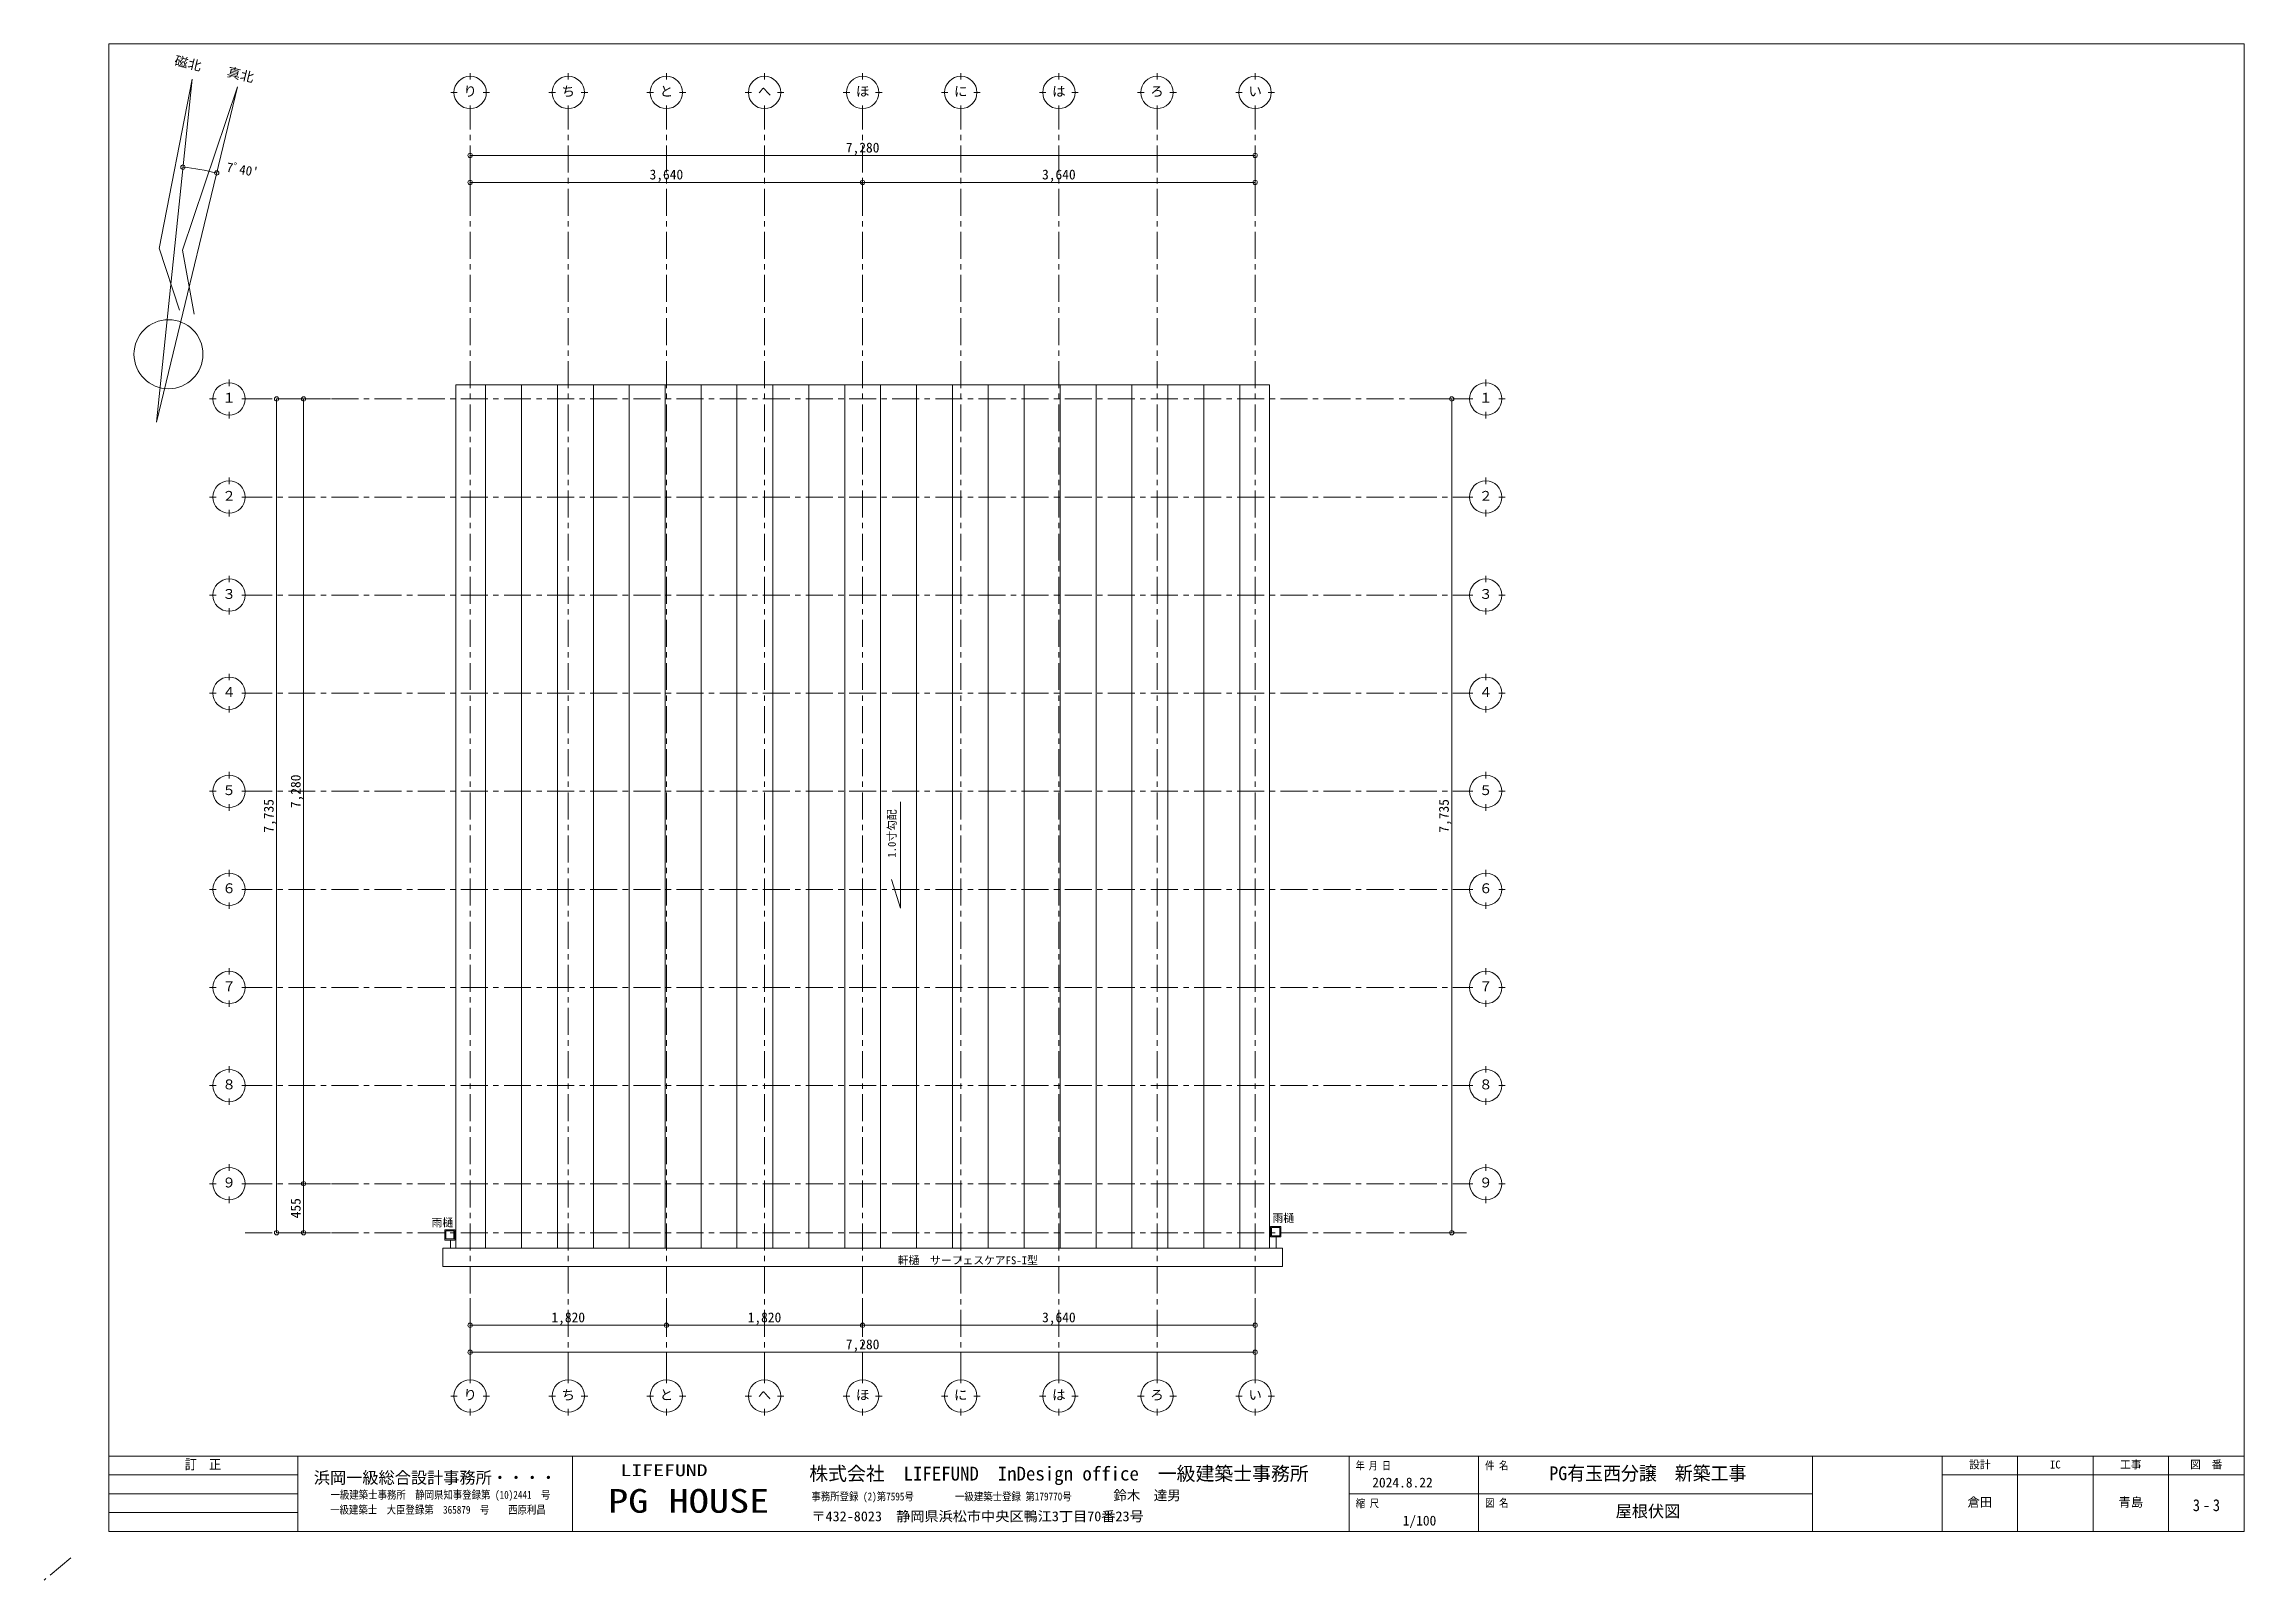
# Model space of a CAD drawing. Units: millimetres at full size, sheet at 1:50. Extents: x -16792 to 54909, y -26252 to 25759.
# Drawn here: x 34507 to 54909, y -7408 to 6842 of the extents above; entities that cross this region are included whole.
import ezdxf
from ezdxf.enums import TextEntityAlignment as Align

# ---------------------------------------------------------------- set-up
doc = ezdxf.new("R2010")
doc.units = ezdxf.units.MM
doc.header["$LTSCALE"] = 50
doc.header["$PDMODE"] = 32
doc.header["$PDSIZE"] = 40
doc.linetypes.add('CHAIN1', pattern=[8, 5, -1, 1, -1])
for name, color, linetype, lineweight in [('3-1_通り芯・通り番号', 7, 'Continuous', 13), ('3-3_仕上線(黄)', 3, 'Continuous', 20), ('3-6_住宅設備・造作', 4, 'Continuous', 5), ('3-8_ハッチング', 1, 'Continuous', 9), ('3-A_文字', 7, 'Continuous', 13), ('3-F_寸法・方位', 7, 'Continuous', 13), ('F-F_図面枠（共通）', 7, 'Continuous', 13)]:
    doc.layers.add(name, color=color, linetype=linetype, lineweight=lineweight)
doc.layers.add('F-0_図名（一般）', color=3, linetype='Continuous')
doc.styles.add('ＭＳ ゴシック', font='')
doc.styles.get('ＭＳ ゴシック').set_extended_font_data('MS Gothic')

msp = doc.modelspace()

# ---------------------------------------------------------------- texts
at = {"layer": '3-A_文字', "style": 'ＭＳ ゴシック'}
for s, height, p in [('り', 91.64, (38396.18, 6329.82)), ('ち', 91.64, (39306.18, 6329.82)), ('と', 91.64, (40216.18, 6329.82)), ('へ', 91.64, (41126.18, 6329.82)), ('ほ', 91.64, (42036.18, 6329.82)), ('に', 91.64, (42946.18, 6329.82)), ('は', 91.64, (43856.18, 6329.82)), ('ろ', 91.64, (44766.18, 6329.82)), ('い', 91.64, (45676.18, 6329.82)), ('１', 91.64, (36160.26, 3486.3)), ('１', 91.64, (47814.76, 3486.3)), ('２', 91.64, (36160.26, 2576.3)), ('２', 91.64, (47814.76, 2576.3)), ('３', 91.64, (36160.26, 1666.3)), ('３', 91.64, (47814.76, 1666.3)), ('４', 91.64, (36160.26, 756.3)), ('４', 91.64, (47814.76, 756.3)), ('５', 91.64, (36160.26, -153.7)), ('５', 91.64, (47814.76, -153.7)), ('６', 91.64, (36160.26, -1063.7)), ('６', 91.64, (47814.76, -1063.7)), ('７', 91.64, (36160.26, -1973.7)), ('７', 91.64, (47814.76, -1973.7)), ('８', 91.64, (36160.26, -2883.7)), ('８', 91.64, (47814.76, -2883.7)), ('９', 91.64, (36160.26, -3793.7)), ('９', 91.64, (47814.76, -3793.7)), ('雨樋', 73.31, (38100.74, -4150.19)), ('雨樋', 73.31, (45900.01, -4108.78)), ('軒樋\u3000サーフェスケアFS-I型', 73.31, (42424.2, -4501.07)), ('り', 91.64, (38396.18, -5763.7)), ('ち', 91.64, (39306.18, -5763.7)), ('と', 91.64, (40216.18, -5763.7)), ('へ', 91.64, (41126.18, -5763.7)), ('ほ', 91.64, (42036.18, -5763.7)), ('に', 91.64, (42946.18, -5763.7)), ('は', 91.64, (43856.18, -5763.7)), ('ろ', 91.64, (44766.18, -5763.7)), ('い', 91.64, (45676.18, -5763.7))]:
    msp.add_text(s, height=height, dxfattribs=at).set_placement(p, align=Align.BOTTOM_LEFT)
msp.add_text('1.0寸勾配', height=73.31, rotation=90, dxfattribs=at).set_placement((42428.01, -707.7), align=Align.BOTTOM_LEFT)
at = {"layer": '3-F_寸法・方位', "style": 'ＭＳ ゴシック', "width": 1.05}
for s, p in [('磁北', (35703.58, 6624.43)), ('真北', (36190.01, 6518.26))]:
    msp.add_text(s, height=87.98, rotation=346.425, dxfattribs=at).set_placement(p, align=Align.BOTTOM_LEFT)
at = {"layer": '3-F_寸法・方位', "style": 'ＭＳ ゴシック'}
for s, p in [('7,280', (41942.43, 5807.79)), ('3,640', (40122.43, 5557.79)), ('3,640', (43762.43, 5557.79)), ('1,820', (39212.43, -5044.63)), ('1,820', (41032.43, -5044.63)), ('3,640', (43762.43, -5044.63)), ('7,280', (41942.43, -5294.63))]:
    msp.add_text(s, height=91.64, dxfattribs=at).set_placement(p, align=Align.BOTTOM_LEFT)
for s, height, rotation, p in [("7ﾟ40'", 87.98, 350.258, (36188.87, 5631.8)), ('7,280', 91.64, 90, (36913.58, -247.45)), ('7,735', 91.64, 90, (36663.58, -474.95)), ('7,735', 91.64, 90, (47561.94, -474.95)), ('455', 91.64, 90, (36913.58, -4052.45))]:
    msp.add_text(s, height=height, rotation=rotation, dxfattribs=at).set_placement(p, align=Align.BOTTOM_LEFT)
at = {"layer": 'F-0_図名（一般）', "style": 'ＭＳ ゴシック'}
msp.add_text('屋根伏図', height=110, dxfattribs=at).set_placement((49081.65, -6858.13), align=Align.BOTTOM_LEFT)
at = {"layer": 'F-0_図名（一般）', "insert": (54434.2, -6770.63), "char_height": 110, "attachment_point": 7, "style": 'ＭＳ ゴシック'}
msp.add_mtext('\\T1.38;\\W0.9;3-3', dxfattribs=at)
at = {"layer": 'F-F_図面枠（共通）', "style": 'ＭＳ ゴシック'}
for s, height, width, p in [('訂\u3000正', 91.64, 0.9, (35811.7, -6408.13)), ('年 月 日', 73.31, 0.8, (46671.42, -6405.49)), ('件 名', 73.31, 0.85, (47871.42, -6405.49)), ('LIFEFUND', 110, 1.35, (39852.48, -6477.4)), ('PG有玉西分譲\u3000新築工事', 128.3, 0.95, (48466.65, -6520.63)), ('一級建築士\u3000大臣登録第\u3000365879\u3000号\u3000\u3000西原利昌', 73.31, 0.85, (37160.47, -6814.76)), ('一級建築士事務所\u3000静岡県知事登録第 (10)2441\u3000号', 73.31, 0.85, (37163.85, -6676.17)), ('PG HOUSE', 219.9, 1.25, (39737.41, -6849.95)), ('事務所登録 (2)第7595号', 73.31, 0.85, (41623.5, -6691.89)), ('一級建築士登録 第179770号', 73.31, 0.85, (42955.36, -6691.89)), ('縮 尺', 73.31, 0.85, (46671.42, -6755.49)), ('図 名', 73.31, 0.85, (47871.77, -6752.25)), ('〒432-8023\u3000静岡県浜松市中央区鴨江3丁目70番23号', 91.64, 1.05, (41623.19, -6890.25))]:
    msp.add_text(s, height=height, dxfattribs=dict(at, width=width)).set_placement(p, align=Align.BOTTOM_LEFT)
for s, height, p in [('設計', 73.31, (52359.2, -6395.63)), ('IC', 73.31, (53109.2, -6395.63)), ('工事', 73.31, (53759.2, -6395.63)), ('図\u3000番', 73.31, (54409.2, -6395.63)), ('浜岡一級総合設計事務所・・・・', 110, (37008.83, -6546.42)), ('株式会社\u3000LIFEFUND\u3000InDesign office\u3000一級建築士事務所', 128.3, (41603.04, -6523.42)), ('鈴木\u3000達男', 91.64, (44423.85, -6695.5)), ('倉田', 84.31, (52344.2, -6753.13)), ('青島', 84.31, (53744.2, -6753.13)), ('1/100', 91.64, (47107.04, -6930.06))]:
    msp.add_text(s, height=height, dxfattribs=at).set_placement(p, align=Align.BOTTOM_LEFT)
at = {"layer": 'F-F_図面枠（共通）', "color": 3, "style": 'ＭＳ ゴシック'}
msp.add_text('2024.8.22', height=91.64, dxfattribs=at).set_placement((46824.43, -6577.13), align=Align.BOTTOM_LEFT)

# ---------------------------------------------------------------- linework, layer by layer
at = {"layer": '3-1_通り芯・通り番号'}
for p, q in [((38458.68, 6572.32), (38458.68, 6512.32)), ((39368.68, 6572.32), (39368.68, 6512.32)), ((40278.68, 6572.32), (40278.68, 6512.32)), ((41188.68, 6572.32), (41188.68, 6512.32)), ((42098.68, 6572.32), (42098.68, 6512.32)), ((43008.68, 6572.32), (43008.68, 6512.32)), ((43918.68, 6572.32), (43918.68, 6512.32)), ((44828.68, 6572.32), (44828.68, 6512.32)), ((45738.68, 6572.32), (45738.68, 6512.32)), ((38278.68, 6392.32), (38338.68, 6392.32)), ((38578.68, 6392.32), (38638.68, 6392.32)), ((39188.68, 6392.32), (39248.68, 6392.32)), ((39488.68, 6392.32), (39548.68, 6392.32)), ((40098.68, 6392.32), (40158.68, 6392.32)), ((40398.68, 6392.32), (40458.68, 6392.32)), ((41008.68, 6392.32), (41068.68, 6392.32)), ((41308.68, 6392.32), (41368.68, 6392.32)), ((41918.68, 6392.32), (41978.68, 6392.32)), ((42218.68, 6392.32), (42278.68, 6392.32)), ((42828.68, 6392.32), (42888.68, 6392.32)), ((43128.68, 6392.32), (43188.68, 6392.32)), ((43738.68, 6392.32), (43798.68, 6392.32)), ((44038.68, 6392.32), (44098.68, 6392.32)), ((44648.68, 6392.32), (44708.68, 6392.32)), ((44948.68, 6392.32), (45008.68, 6392.32)), ((45558.68, 6392.32), (45618.68, 6392.32)), ((45858.68, 6392.32), (45918.68, 6392.32)), ((38458.68, 6272.32), (38458.68, 6212.32)), ((39368.68, 6272.32), (39368.68, 6212.32)), ((40278.68, 6272.32), (40278.68, 6212.32)), ((41188.68, 6272.32), (41188.68, 6212.32)), ((42098.68, 6272.32), (42098.68, 6212.32)), ((43008.68, 6272.32), (43008.68, 6212.32)), ((43918.68, 6272.32), (43918.68, 6212.32)), ((44828.68, 6272.32), (44828.68, 6212.32)), ((45738.68, 6272.32), (45738.68, 6212.32)), ((36222.76, 3668.8), (36222.76, 3728.8)), ((47877.26, 3728.8), (47877.26, 3668.8)), ((36042.76, 3548.8), (36102.76, 3548.8)), ((36342.76, 3548.8), (36402.76, 3548.8)), ((47757.26, 3548.8), (47697.26, 3548.8)), ((48057.26, 3548.8), (47997.26, 3548.8)), ((36222.76, 3368.8), (36222.76, 3428.8)), ((47877.26, 3428.8), (47877.26, 3368.8)), ((36222.76, 2758.8), (36222.76, 2818.8)), ((47877.26, 2818.8), (47877.26, 2758.8)), ((36042.76, 2638.8), (36102.76, 2638.8)), ((36222.76, 2458.8), (36222.76, 2518.8)), ((36342.76, 2638.8), (36402.76, 2638.8)), ((47757.26, 2638.8), (47697.26, 2638.8)), ((47877.26, 2518.8), (47877.26, 2458.8)), ((48057.26, 2638.8), (47997.26, 2638.8)), ((36222.76, 1848.8), (36222.76, 1908.8)), ((47877.26, 1908.8), (47877.26, 1848.8)), ((36042.76, 1728.8), (36102.76, 1728.8)), ((36342.76, 1728.8), (36402.76, 1728.8)), ((47757.26, 1728.8), (47697.26, 1728.8)), ((48057.26, 1728.8), (47997.26, 1728.8)), ((36222.76, 1548.8), (36222.76, 1608.8)), ((47877.26, 1608.8), (47877.26, 1548.8)), ((36042.76, 818.8), (36102.76, 818.8)), ((36222.76, 938.8), (36222.76, 998.8)), ((36342.76, 818.8), (36402.76, 818.8)), ((47757.26, 818.8), (47697.26, 818.8)), ((47877.26, 998.8), (47877.26, 938.8)), ((48057.26, 818.8), (47997.26, 818.8)), ((36222.76, 638.8), (36222.76, 698.8)), ((47877.26, 698.8), (47877.26, 638.8)), ((36222.76, 28.8), (36222.76, 88.8)), ((47877.26, 88.8), (47877.26, 28.8)), ((36042.76, -91.2), (36102.76, -91.2)), ((36342.76, -91.2), (36402.76, -91.2)), ((47757.26, -91.2), (47697.26, -91.2)), ((48057.26, -91.2), (47997.26, -91.2)), ((36222.76, -271.2), (36222.76, -211.2)), ((47877.26, -211.2), (47877.26, -271.2)), ((36042.76, -1001.2), (36102.76, -1001.2)), ((36222.76, -881.2), (36222.76, -821.2)), ((36342.76, -1001.2), (36402.76, -1001.2)), ((47757.26, -1001.2), (47697.26, -1001.2)), ((47877.26, -821.2), (47877.26, -881.2)), ((48057.26, -1001.2), (47997.26, -1001.2)), ((36222.76, -1181.2), (36222.76, -1121.2)), ((47877.26, -1121.2), (47877.26, -1181.2)), ((36222.76, -1791.2), (36222.76, -1731.2)), ((47877.26, -1731.2), (47877.26, -1791.2)), ((36042.76, -1911.2), (36102.76, -1911.2)), ((36222.76, -2091.2), (36222.76, -2031.2)), ((36342.76, -1911.2), (36402.76, -1911.2)), ((47757.26, -1911.2), (47697.26, -1911.2)), ((47877.26, -2031.2), (47877.26, -2091.2)), ((48057.26, -1911.2), (47997.26, -1911.2)), ((36222.76, -2701.2), (36222.76, -2641.2)), ((47877.26, -2641.2), (47877.26, -2701.2)), ((36042.76, -2821.2), (36102.76, -2821.2)), ((36342.76, -2821.2), (36402.76, -2821.2)), ((47757.26, -2821.2), (47697.26, -2821.2)), ((48057.26, -2821.2), (47997.26, -2821.2)), ((36222.76, -3001.2), (36222.76, -2941.2)), ((47877.26, -2941.2), (47877.26, -3001.2)), ((36222.76, -3611.2), (36222.76, -3551.2)), ((47877.26, -3551.2), (47877.26, -3611.2)), ((36042.76, -3731.2), (36102.76, -3731.2)), ((36222.76, -3911.2), (36222.76, -3851.2)), ((36342.76, -3731.2), (36402.76, -3731.2)), ((47757.26, -3731.2), (47697.26, -3731.2)), ((47877.26, -3851.2), (47877.26, -3911.2)), ((48057.26, -3731.2), (47997.26, -3731.2)), ((38338.68, -5701.2), (38278.68, -5701.2)), ((38458.68, -5581.2), (38458.68, -5521.2)), ((38638.68, -5701.2), (38578.68, -5701.2)), ((39248.68, -5701.2), (39188.68, -5701.2)), ((39368.68, -5581.2), (39368.68, -5521.2)), ((39548.68, -5701.2), (39488.68, -5701.2)), ((40158.68, -5701.2), (40098.68, -5701.2)), ((40278.68, -5581.2), (40278.68, -5521.2)), ((40458.68, -5701.2), (40398.68, -5701.2)), ((41068.68, -5701.2), (41008.68, -5701.2)), ((41188.68, -5581.2), (41188.68, -5521.2)), ((41368.68, -5701.2), (41308.68, -5701.2)), ((41978.68, -5701.2), (41918.68, -5701.2)), ((42098.68, -5581.2), (42098.68, -5521.2)), ((42278.68, -5701.2), (42218.68, -5701.2)), ((42888.68, -5701.2), (42828.68, -5701.2)), ((43008.68, -5581.2), (43008.68, -5521.2)), ((43188.68, -5701.2), (43128.68, -5701.2)), ((43798.68, -5701.2), (43738.68, -5701.2)), ((43918.68, -5581.2), (43918.68, -5521.2)), ((44098.68, -5701.2), (44038.68, -5701.2)), ((44708.68, -5701.2), (44648.68, -5701.2)), ((44828.68, -5581.2), (44828.68, -5521.2)), ((45008.68, -5701.2), (44948.68, -5701.2)), ((45618.68, -5701.2), (45558.68, -5701.2)), ((45738.68, -5581.2), (45738.68, -5521.2)), ((45918.68, -5701.2), (45858.68, -5701.2)), ((38458.68, -5881.2), (38458.68, -5821.2)), ((39368.68, -5881.2), (39368.68, -5821.2)), ((40278.68, -5881.2), (40278.68, -5821.2)), ((41188.68, -5881.2), (41188.68, -5821.2)), ((42098.68, -5881.2), (42098.68, -5821.2)), ((43008.68, -5881.2), (43008.68, -5821.2)), ((43918.68, -5881.2), (43918.68, -5821.2)), ((44828.68, -5881.2), (44828.68, -5821.2)), ((45738.68, -5881.2), (45738.68, -5821.2))]:
    msp.add_line(p, q, dxfattribs=at)
at = {"layer": '3-1_通り芯・通り番号', "color": 1, "linetype": 'CHAIN1', "lineweight": 9}
for p, q in [((38458.68, -5551.2), (38458.68, 6242.32)), ((39368.68, -5551.2), (39368.68, 6242.32)), ((40278.68, -5551.2), (40278.68, 6242.32)), ((41188.68, -5551.2), (41188.68, 6242.32)), ((42098.68, -5551.2), (42098.68, 6242.32)), ((43008.68, -5551.2), (43008.68, 6242.32)), ((43918.68, -5551.2), (43918.68, 6242.32)), ((44828.68, -5551.2), (44828.68, 6242.32)), ((45738.68, -5551.2), (45738.68, 6242.32)), ((36372.76, 3548.8), (47697.26, 3548.8)), ((36372.76, 2638.8), (47697.26, 2638.8)), ((36372.76, 1728.8), (47697.26, 1728.8)), ((36372.76, 818.8), (47697.26, 818.8)), ((36372.76, -91.2), (47697.26, -91.2)), ((36372.76, -1001.2), (47697.26, -1001.2)), ((36372.76, -1911.2), (47697.26, -1911.2)), ((36372.76, -2821.2), (47697.26, -2821.2)), ((36372.76, -3731.2), (47697.26, -3731.2)), ((36372.76, -4186.2), (47697.26, -4186.2))]:
    msp.add_line(p, q, dxfattribs=at)
at = {"layer": '3-1_通り芯・通り番号'}
for centre in [(38458.68, 6392.32), (39368.68, 6392.32), (40278.68, 6392.32), (41188.68, 6392.32), (42098.68, 6392.32), (43008.68, 6392.32), (43918.68, 6392.32), (44828.68, 6392.32), (45738.68, 6392.32), (36222.76, 3548.8), (47877.26, 3548.8), (36222.76, 2638.8), (47877.26, 2638.8), (36222.76, 1728.8), (47877.26, 1728.8), (36222.76, 818.8), (47877.26, 818.8), (36222.76, -91.2), (47877.26, -91.2), (36222.76, -1001.2), (47877.26, -1001.2), (36222.76, -1911.2), (47877.26, -1911.2), (36222.76, -2821.2), (47877.26, -2821.2), (36222.76, -3731.2), (47877.26, -3731.2), (38458.68, -5701.2), (39368.68, -5701.2), (40278.68, -5701.2), (41188.68, -5701.2), (42098.68, -5701.2), (43008.68, -5701.2), (43918.68, -5701.2), (44828.68, -5701.2), (45738.68, -5701.2)]:
    msp.add_circle(centre, 150, dxfattribs=at)
at = {"layer": '3-3_仕上線(黄)'}
for p, q in [((38326.18, 3681.3), (45871.18, 3681.3)), ((38326.18, -4328.7), (38326.18, 3681.3)), ((45871.18, -4328.7), (45871.18, 3681.3)), ((38206.18, -4328.7), (45991.18, -4328.7))]:
    msp.add_line(p, q, dxfattribs=at)
at = {"layer": '3-3_仕上線(黄)', "color": 7, "lineweight": 13}
for p, q in [((38275.68, -4261.5), (38275.68, -4326.39)), ((45933.52, -4225.59), (45933.52, -4329.05)), ((38206.18, -4498.7), (38206.18, -4328.7)), ((45991.18, -4498.7), (45991.18, -4328.7)), ((38206.18, -4498.7), (45991.18, -4498.7))]:
    msp.add_line(p, q, dxfattribs=at)
at = {"layer": '3-6_住宅設備・造作', "color": 7, "lineweight": 13}
for p, q in [((38222.81, -4159.31), (38317.81, -4159.31)), ((38317.81, -4159.31), (38317.81, -4254.31)), ((45976.1, -4224.31), (45881.1, -4224.31)), ((45891.1, -4214.31), (45891.1, -4139.31)), ((45891.1, -4139.31), (45966.1, -4139.31)), ((45966.1, -4214.31), (45891.1, -4214.31)), ((45966.1, -4139.31), (45966.1, -4214.31)), ((45976.1, -4129.31), (45976.1, -4224.31))]:
    msp.add_line(p, q, dxfattribs=at)
for points in [[(38317.81, -4254.31), (38222.81, -4254.31), (38222.81, -4159.31)], [(45881.1, -4224.31), (45881.1, -4129.31), (45976.1, -4129.31)]]:
    msp.add_lwpolyline(points, dxfattribs=at)
msp.add_lwpolyline([(38307.81, -4169.31), (38307.81, -4244.31), (38232.81, -4244.31), (38232.81, -4169.31)], close=True, dxfattribs=at)
at = {"layer": '3-8_ハッチング', "color": 2, "lineweight": 5}
for p, q in [((38602.18, -4328.7), (38602.18, 3681.3)), ((38935.18, -4328.7), (38935.18, 3681.3)), ((39268.18, -4328.7), (39268.18, 3681.3)), ((39601.18, -4328.7), (39601.18, 3681.3)), ((39934.18, -4328.7), (39934.18, 3681.3)), ((40267.18, -4328.7), (40267.18, 3681.3)), ((40600.18, -4328.7), (40600.18, 3681.3)), ((40933.18, -4328.7), (40933.18, 3681.3)), ((41266.18, -4328.7), (41266.18, 3681.3)), ((41599.18, -4328.7), (41599.18, 3681.3)), ((41932.18, -4328.7), (41932.18, 3681.3)), ((42265.18, -4328.7), (42265.18, 3681.3)), ((42598.18, -4328.7), (42598.18, 3681.3)), ((42931.18, -4328.7), (42931.18, 3681.3)), ((43264.18, -4328.7), (43264.18, 3681.3)), ((43597.18, -4328.7), (43597.18, 3681.3)), ((43930.18, -4328.7), (43930.18, 3681.3)), ((44263.18, -4328.7), (44263.18, 3681.3)), ((44596.18, -4328.7), (44596.18, 3681.3)), ((44929.18, -4328.7), (44929.18, 3681.3)), ((45262.18, -4328.7), (45262.18, 3681.3)), ((45595.18, -4328.7), (45595.18, 3681.3))]:
    msp.add_line(p, q, dxfattribs=at)
at = {"layer": '3-A_文字'}
for p, q in [((42448.26, -189.01), (42448.26, -1174.76)), ((42448.26, -1174.76), (42366.57, -907.9))]:
    msp.add_line(p, q, dxfattribs=at)
at = {"layer": '3-F_寸法・方位'}
for p, q in [((35550.47, 3333.27), (35879.89, 6516.27)), ((35550.47, 3333.27), (36301.59, 6443.87)), ((35574.74, 4945.64), (35879.89, 6516.27)), ((35789.63, 4927.99), (36301.59, 6443.87)), ((38458.68, 5807.79), (45738.68, 5807.79)), ((38458.68, 5807.79), (38458.68, 5557.79)), ((45738.68, 5807.79), (45738.68, 5557.79)), ((38458.68, 5557.79), (42098.68, 5557.79)), ((38458.68, 5557.79), (38458.68, 5271.22)), ((42098.68, 5557.79), (42098.68, 5271.22)), ((42098.68, 5557.79), (45738.68, 5557.79)), ((45738.68, 5557.79), (45738.68, 5271.22)), ((35574.78, 4946.18), (35761.69, 4371.86)), ((35789.63, 4927.99), (35898.24, 4333.87)), ((36663.58, 3548.8), (36663.58, -4186.2)), ((36663.58, 3548.8), (36913.58, 3548.8)), ((36913.58, 3548.8), (36913.58, -3731.2)), ((36913.58, 3548.8), (37163.58, 3548.8)), ((47561.94, 3548.8), (47311.94, 3548.8)), ((47561.94, 3548.8), (47561.94, -4186.2)), ((36913.58, -3731.2), (37163.58, -3731.2)), ((36913.58, -3731.2), (36913.58, -4186.2)), ((36663.58, -4186.2), (36913.58, -4186.2)), ((36913.58, -4186.2), (37163.58, -4186.2)), ((47561.94, -4186.2), (47311.94, -4186.2)), ((38458.68, -5044.63), (38458.68, -4794.63)), ((40278.68, -5044.63), (40278.68, -4794.63)), ((42098.68, -5044.63), (42098.68, -4794.63)), ((45738.68, -5044.63), (45738.68, -4794.63)), ((38458.68, -5044.63), (40278.68, -5044.63)), ((38458.68, -5294.63), (38458.68, -5044.63)), ((40278.68, -5044.63), (42098.68, -5044.63)), ((42098.68, -5044.63), (45738.68, -5044.63)), ((45738.68, -5294.63), (45738.68, -5044.63)), ((38458.68, -5294.63), (45738.68, -5294.63))]:
    msp.add_line(p, q, dxfattribs=at)
msp.add_circle((35660.91, 3963.56), 320, dxfattribs=at)
at = {"layer": '3-F_寸法・方位', "color": 4, "lineweight": 5}
msp.add_arc((35550.47, 3333.27), 2378.27, 76.42465, 84.09132, dxfattribs=at)
at = {"layer": '3-F_寸法・方位', "color": 2}
for p in [(35795.3, 5698.91), (36108.71, 5645.1)]:
    msp.add_point(p, dxfattribs=at)
at = {"layer": '3-F_寸法・方位'}
for p in [(38458.68, 5807.79), (45738.68, 5807.79), (38458.68, 5557.79), (42098.68, 5557.79), (45738.68, 5557.79), (36663.58, 3548.8), (36913.58, 3548.8), (47561.94, 3548.8), (36913.58, -3731.2), (36663.58, -4186.2), (36913.58, -4186.2), (47561.94, -4186.2), (38458.68, -5044.63), (40278.68, -5044.63), (42098.68, -5044.63), (45738.68, -5044.63), (38458.68, -5294.63), (45738.68, -5294.63)]:
    msp.add_point(p, dxfattribs=at)
at = {"layer": 'F-F_図面枠（共通）'}
for p, q in [((35109.2, 6841.87), (35109.2, -6958.13)), ((35109.2, 6841.87), (54909.2, 6841.87)), ((54909.2, 6841.87), (54909.2, -6958.13)), ((35109.2, -6258.13), (54909.2, -6258.13)), ((36859.2, -6258.13), (36859.2, -6958.13)), ((39408.46, -6258.13), (39408.46, -6958.13)), ((46609.2, -6258.13), (46609.2, -6958.13)), ((47809.2, -6258.13), (47809.2, -6958.13)), ((50906.65, -6258.13), (50906.65, -6958.13)), ((52109.2, -6258.13), (52109.2, -6958.13)), ((52809.2, -6258.13), (52809.2, -6958.13)), ((53509.2, -6258.13), (53509.2, -6958.13)), ((54209.2, -6258.13), (54209.2, -6958.13)), ((52109.2, -6433.13), (54909.2, -6433.13)), ((46609.2, -6608.13), (50906.65, -6608.13)), ((35109.2, -6958.13), (54909.2, -6958.13))]:
    msp.add_line(p, q, dxfattribs=at)
at = {"layer": 'F-F_図面枠（共通）', "color": 4, "lineweight": 5}
for p, q in [((35109.2, -6433.13), (36859.2, -6433.13)), ((35109.2, -6608.13), (36859.2, -6608.13)), ((35109.2, -6783.13), (36859.2, -6783.13))]:
    msp.add_line(p, q, dxfattribs=at)
at = {"layer": 'F-F_図面枠（共通）', "color": 1, "linetype": 'CHAIN1', "lineweight": 9}
msp.add_line((34754.72, -7202.36), (34506.54, -7408.14), dxfattribs=at)

msp.set_redraw_order([(e.dxf.handle, doc.entitydb.next_handle()) for e in msp.query("TEXT MTEXT ATTDEF DIMENSION ARC_DIMENSION")])  # texts and dimensions are drawn at this point

doc.saveas('drawing.dxf')
